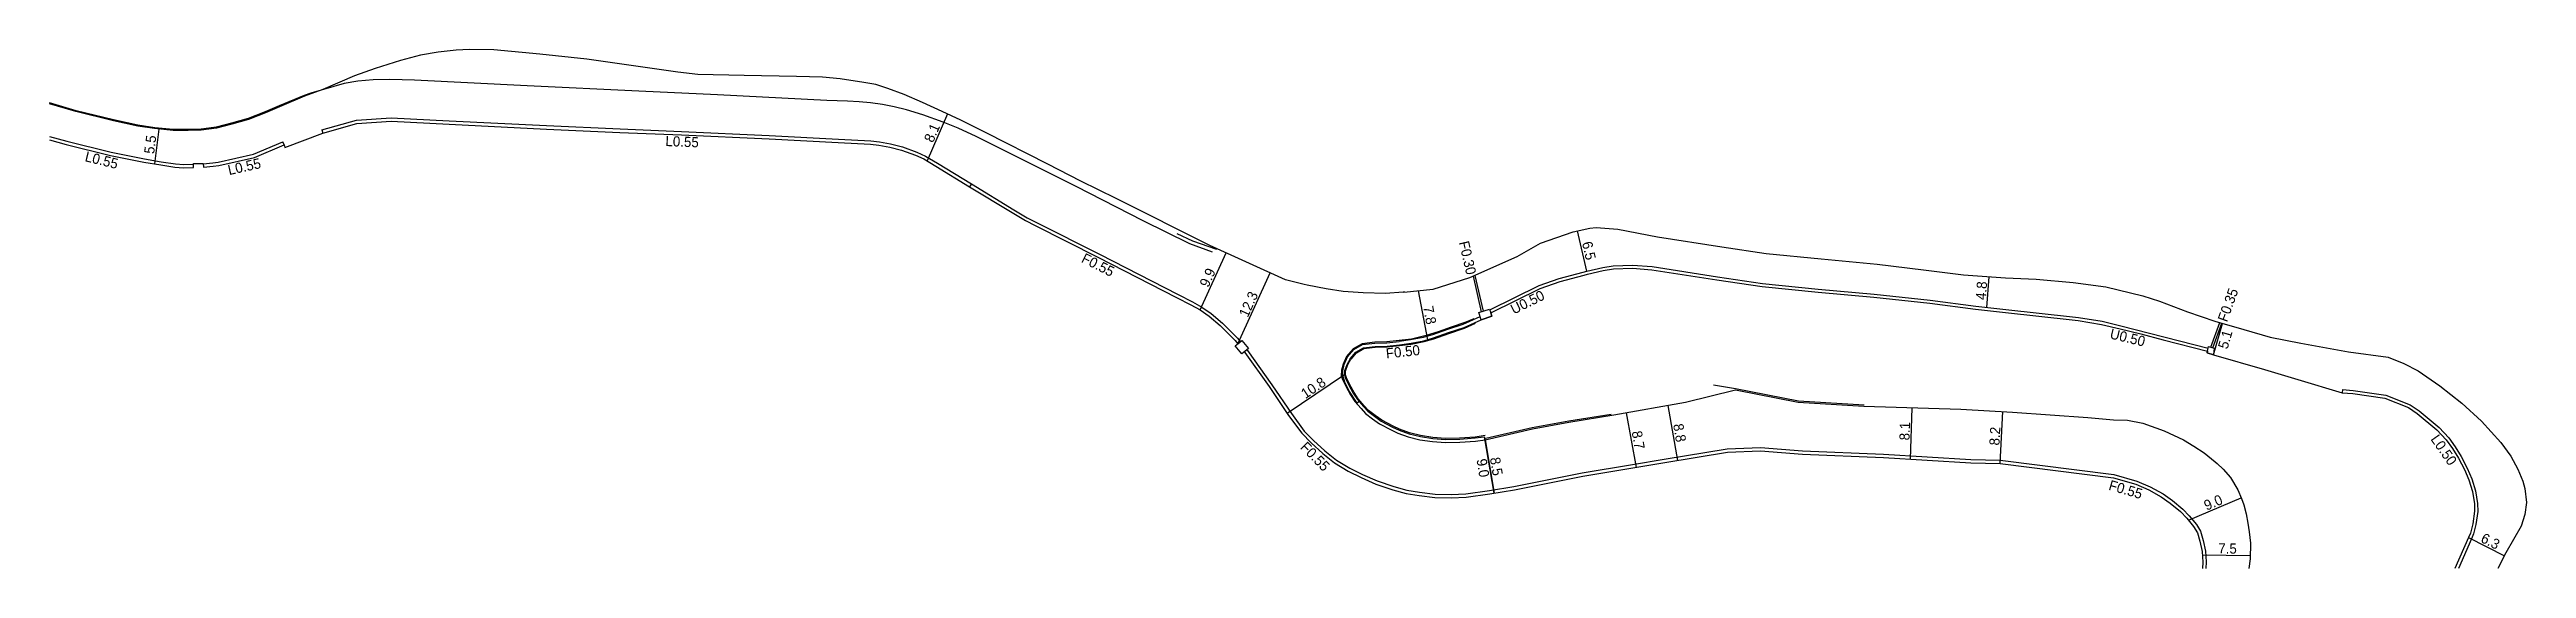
# Model space of a CAD drawing. Header units: metres. Extents: x -24000 to -20000, y -93000 to -89999.
# Drawn here: x -22400 to -22011, y -91800 to -91718.4 of the extents above; entities that cross this region are included whole.
import ezdxf

# ---------------------------------------------------------------- set-up
doc = ezdxf.new("R2010")
doc.units = ezdxf.units.M
doc.header["$LTSCALE"] = 2.5
for name, color, linetype in [('側溝・桝', 7, 'Continuous'), ('幅員', 7, 'Continuous'), ('歩道・分離帯・安全施設', 7, 'Continuous'), ('道路', 7, 'Continuous')]:
    doc.layers.add(name, color=color, linetype=linetype)
doc.styles.get("Standard").update_dxf_attribs({"font": ''})
doc.styles.get('Standard').set_extended_font_data('@MS PGothic')

msp = doc.modelspace()

# ---------------------------------------------------------------- texts
at = {"layer": '側溝・桝'}
for s, rotation, p in [('L0.55', 357.5602, (-22303.29, -91733.59)), ('L0.55', 346.2233, (-22394.55, -91735.96)), ('L0.55', 12.5857, (-22371.79, -91738.17)), ('F0.30', 282.9315, (-22178.64, -91748.73)), ('F0.55', 333.2, (-22238.07, -91751.78)), ('U0.50', 26.2447, (-22170.02, -91760.09)), ('F0.35', 70.2424, (-22057.99, -91761.36)), ('U0.50', 346.3096, (-22076.5, -91763.81)), ('F0.50', 6.0807, (-22190.01, -91767)), ('L0.50', 304.8394, (-22026.08, -91779.67)), ('F0.55', 314.4652, (-22203.66, -91781.04)), ('F0.55', 343.7067, (-22076.69, -91787.6))]:
    msp.add_text(s, height=1.6, rotation=rotation, dxfattribs=at).set_placement(p)
at = {"layer": '幅員'}
for s, rotation, p in [('5.5', 82.6693, (-22383.58, -91734.9)), ('8.1', 66.7301, (-22261.24, -91733.17)), ('6.5', 283.0906, (-22159.31, -91748.8)), ('9.9', 65.5151, (-22217.99, -91755.92)), ('12.3', 65.5151, (-22211.8, -91760.64)), ('4.8', 85.9129, (-22095.87, -91757.83)), ('7.8', 280.6565, (-22184.27, -91758.89)), ('5.1', 73.8239, (-22057.91, -91765.61)), ('10.8', 33.7841, (-22202.75, -91773.39)), ('8.7', 280.0936, (-22151.5, -91778.51)), ('8.8', 280.0936, (-22145, -91777.38)), ('8.1', 88.0884, (-22107.86, -91779.88)), ('8.2', 86.8654, (-22093.74, -91780.69)), ('9.0', 279.5508, (-22175.88, -91782.89)), ('8.5', 279.5508, (-22173.77, -91782.65)), ('9.0', 22.9202, (-22061.19, -91790.92)), ('6.3', 333.2768, (-22018.27, -91795.77)), ('7.5', 359.2003, (-22059.37, -91797.63))]:
    msp.add_text(s, height=1.6, rotation=rotation, dxfattribs=at).set_placement(p)

# ---------------------------------------------------------------- linework, layer by layer
at = {"layer": '側溝・桝'}
for points in [[(-22357.24, -91731.06), (-22351.81, -91729.51), (-22346.34, -91729.15), (-22337.21, -91729.61), (-22321.93, -91730.39), (-22310.39, -91730.91), (-22300.72, -91731.32), (-22286.96, -91731.95), (-22276.09, -91732.51), (-22271, -91732.78), (-22269.65, -91732.93), (-22267.91, -91733.24), (-22266.02, -91733.73), (-22263.76, -91734.56), (-22262.43, -91735.16), (-22260.51, -91736.29), (-22255.21, -91739.52)], [(-22400, -91732.07), (-22397.27, -91732.84), (-22390.3, -91734.55), (-22385.09, -91735.6), (-22382.46, -91736.05), (-22380.24, -91736.37), (-22378.93, -91736.47), (-22377.39, -91736.45)], [(-22375.86, -91736.4), (-22374.36, -91736.25), (-22373.5, -91736.11), (-22367.99, -91734.88), (-22363.36, -91732.94)], [(-22363.15, -91733.42), (-22363.36, -91732.94)], [(-22357.24, -91731.06), (-22357.07, -91731.56)], [(-22255.21, -91739.52), (-22255.49, -91739.98)], [(-22255.21, -91739.52), (-22248.54, -91743.61), (-22246.43, -91744.86), (-22244.97, -91745.63), (-22235.11, -91750.61), (-22222.75, -91756.94), (-22220.47, -91758.08), (-22219, -91758.9), (-22217.52, -91759.94), (-22215.76, -91761.41), (-22213.39, -91763.81), (-22212.96, -91764.35)], [(-22211.92, -91765.63), (-22211.85, -91765.72), (-22207.99, -91771.11), (-22204.95, -91775.64), (-22202.93, -91778.4), (-22201.47, -91779.89), (-22199.68, -91781.53), (-22197.87, -91782.95), (-22195.77, -91784.22), (-22193.78, -91785.23), (-22191.48, -91786.22), (-22188.87, -91787.11), (-22186.8, -91787.67), (-22184.82, -91787.99), (-22182.36, -91788.3), (-22179.86, -91788.35), (-22177.56, -91788.25), (-22173.85, -91787.73), (-22170.01, -91787.09), (-22159.26, -91784.96), (-22151.38, -91783.66)], [(-22039.84, -91771.88), (-22038.17, -91772.01), (-22033.05, -91772.75), (-22029.23, -91774.26), (-22027.79, -91775.24), (-22024.68, -91777.83), (-22023.15, -91779.46)], [(-22023.15, -91779.46), (-22022.17, -91780.87), (-22021.21, -91782.39), (-22020.25, -91784.24), (-22019.52, -91785.88), (-22018.94, -91787.78), (-22018.65, -91789.79), (-22018.59, -91791.03), (-22018.91, -91793.09), (-22019.26, -91794.57), (-22019.59, -91795.35), (-22021.64, -91800)], [(-22151.38, -91783.66), (-22146.37, -91782.84), (-22136.49, -91781.19), (-22131.24, -91780.99), (-22124.66, -91781.51), (-22111.93, -91782.02), (-22098.22, -91782.85), (-22093.6, -91782.97), (-22075.74, -91785.21), (-22072.14, -91786.26), (-22070.06, -91787.18), (-22068.04, -91788.28), (-22066.57, -91789.3), (-22064.92, -91790.68), (-22063.92, -91791.74), (-22062.8, -91793.08), (-22062.15, -91794.15), (-22061.73, -91795.59), (-22061.39, -91797.25), (-22061.25, -91798.97), (-22061.3, -91800)]]:
    msp.add_lwpolyline(points, dxfattribs=at)
at = {"layer": '側溝・桝', "flags": 128}
for points in [[(-22158.53, -91753.26), (-22156.05, -91752.68), (-22154.38, -91752.41), (-22151.38, -91752.3), (-22148.29, -91752.55), (-22138.02, -91754.16), (-22130.95, -91755.19), (-22122.18, -91756.07), (-22113.43, -91756.87), (-22104.62, -91757.82), (-22097.43, -91758.77), (-22091.81, -91759.37), (-22088.43, -91759.75), (-22081.3, -91760.52), (-22077.58, -91761.13), (-22074.65, -91761.84), (-22060.97, -91765.35)], [(-22173.8, -91759.33), (-22166.05, -91755.51), (-22162.87, -91754.42), (-22159.11, -91753.4), (-22158.53, -91753.26)], [(-22175.33, -91760.45), (-22178.04, -91761.64)], [(-22194.3, -91773.74), (-22194.62, -91774.01), (-22195.92, -91772.04), (-22196.54, -91770.69), (-22196.84, -91769.6), (-22196.84, -91768.91), (-22196.66, -91767.95), (-22196.14, -91766.75), (-22195.13, -91765.6), (-22193.77, -91764.81), (-22191.83, -91764.58), (-22189.95, -91764.53), (-22188.01, -91764.32)]]:
    msp.add_lwpolyline(points, dxfattribs=at)
at = {"layer": '側溝・桝', "ltscale": 0.5, "flags": 128}
for points in [[(-22176.39, -91754.04), (-22175.13, -91759.63)], [(-22176.12, -91753.92), (-22174.83, -91759.53)], [(-22177.99, -91761.62), (-22180.41, -91762.43), (-22182.78, -91763.28), (-22184.26, -91763.71), (-22186.23, -91764.08), (-22188.03, -91764.33)], [(-22060.53, -91765.2), (-22059.14, -91761.35)], [(-22060.2, -91765.3), (-22058.82, -91761.44)], [(-22039.84, -91771.88), (-22039.88, -91772.37)]]:
    msp.add_lwpolyline(points, dxfattribs=at)
for points in [[(-22173.62, -91759.8), (-22173.47, -91760.34), (-22175.13, -91760.9), (-22175.51, -91759.75), (-22173.84, -91759.22)], [(-22061.11, -91766.11), (-22061.07, -91765.86), (-22060.92, -91765.08), (-22060, -91765.36), (-22060.1, -91766.4)]]:
    msp.add_lwpolyline(points, close=True, dxfattribs=at)
at = {"layer": '側溝・桝'}
msp.add_lwpolyline([(-22212.72, -91764.16), (-22211.68, -91765.43), (-22212.72, -91766.28), (-22213.76, -91765)], close=True, dxfattribs=at)
at = {"layer": '幅員'}
for points in [[(-22258.97, -91728.53), (-22262.16, -91735.94)], [(-22382.82, -91730.92), (-22383.52, -91736.4)], [(-22185.01, -91756.33), (-22183.56, -91764.03)]]:
    msp.add_lwpolyline(points, dxfattribs=at)
at = {"layer": '幅員', "flags": 128}
for points in [[(-22158.53, -91753.26), (-22160, -91746.93)], [(-22219.28, -91759.35), (-22215.2, -91750.38)], [(-22213.37, -91764.69), (-22208.29, -91753.52)], [(-22095.7, -91758.95), (-22095.36, -91754.14)], [(-22060.1, -91766.4), (-22058.68, -91761.48)], [(-22196.61, -91769.58), (-22205.61, -91775.61)], [(-22150.76, -91784.1), (-22152.29, -91775.51)], [(-22144.25, -91783.02), (-22145.79, -91774.36)], [(-22107.71, -91782.81), (-22107.44, -91774.72)], [(-22093.64, -91783.5), (-22093.19, -91775.34)], [(-22174.64, -91779.28), (-22173.15, -91788.15)], [(-22174.51, -91779.77), (-22173.1, -91788.14)], [(-22064.06, -91792.4), (-22055.75, -91788.89)], [(-22020.05, -91795.15), (-22014.42, -91797.99)], [(-22061.87, -91797.84), (-22054.35, -91797.95)]]:
    msp.add_lwpolyline(points, dxfattribs=at)
at = {"layer": '歩道・分離帯・安全施設'}
for points in [[(-22358.98, -91725.27), (-22359.99, -91725.64), (-22363.94, -91727.28), (-22366.14, -91728.24), (-22368.79, -91729.26), (-22371.4, -91730.02), (-22373.81, -91730.62), (-22376.21, -91730.93), (-22378.23, -91731), (-22380.58, -91730.98), (-22383.47, -91730.71), (-22386.11, -91730.31), (-22389.94, -91729.48), (-22395.83, -91728.04), (-22400, -91726.82)], [(-22217.32, -91750.27), (-22220.92, -91748.94), (-22228.2, -91745.36), (-22238.77, -91739.95), (-22248.79, -91734.94), (-22254.46, -91732.09), (-22257.3, -91730.8), (-22259.66, -91729.82), (-22262.81, -91728.71), (-22265.39, -91727.92), (-22267.32, -91727.42), (-22269.15, -91727.04), (-22271.03, -91726.78), (-22272.83, -91726.63), (-22274.66, -91726.52), (-22277.93, -91726.41), (-22295.1, -91725.56), (-22307.46, -91724.96), (-22324.98, -91724.15), (-22342.67, -91723.24), (-22346.53, -91723.13), (-22349.17, -91723.19), (-22351.56, -91723.39), (-22353.72, -91723.78), (-22358.98, -91725.27)], [(-22188.03, -91764.18), (-22189.96, -91764.38), (-22191.84, -91764.43), (-22193.82, -91764.67), (-22195.23, -91765.48), (-22196.27, -91766.67), (-22196.8, -91767.9), (-22197.08, -91768.85), (-22197.12, -91769.65), (-22196.92, -91770.29), (-22196.35, -91771.44), (-22195.65, -91772.7), (-22194.97, -91773.73), (-22194.01, -91774.87), (-22193.29, -91775.63), (-22192.2, -91776.49), (-22191.08, -91777.26), (-22189.26, -91778.22), (-22188.21, -91778.71), (-22186.59, -91779.3), (-22184.78, -91779.76), (-22182.78, -91780.06), (-22180.75, -91780.21), (-22178.49, -91780.16), (-22176.03, -91779.98), (-22174.51, -91779.77)], [(-22176.31, -91760.75), (-22177.57, -91761.26), (-22179.83, -91762.07), (-22181.91, -91762.8), (-22183.78, -91763.39), (-22186.09, -91763.97), (-22188.03, -91764.18)], [(-22174.53, -91779.11), (-22176.1, -91779.33), (-22178.52, -91779.51), (-22180.73, -91779.56), (-22182.71, -91779.41), (-22184.65, -91779.11), (-22186.4, -91778.67), (-22187.96, -91778.1), (-22188.97, -91777.63), (-22190.74, -91776.7), (-22191.81, -91775.96), (-22192.84, -91775.14), (-22193.52, -91774.44), (-22194.44, -91773.33), (-22195.09, -91772.36), (-22195.77, -91771.13), (-22196.31, -91770.05), (-22196.46, -91769.56), (-22196.43, -91768.98), (-22196.07, -91767.94), (-22195.59, -91767.12)], [(-22115, -91774.32), (-22125.31, -91773.68), (-22135.17, -91771.74), (-22138.65, -91771.17)], [(-22154.7, -91775.78), (-22161.38, -91776.83), (-22167.12, -91777.9), (-22174.4, -91779.59)]]:
    msp.add_lwpolyline(points, dxfattribs=at)
at = {"layer": '歩道・分離帯・安全施設', "ltscale": 0.5, "flags": 128}
msp.add_lwpolyline([(-22216.67, -91749.87), (-22220.4, -91748.57), (-22222.86, -91747.39)], dxfattribs=at)
at = {"layer": '歩道・分離帯・安全施設', "flags": 128}
msp.add_lwpolyline([(-22195.58, -91767.1), (-22194.71, -91766.11), (-22193.56, -91765.44), (-22191.79, -91765.23), (-22189.91, -91765.18), (-22187.94, -91764.97), (-22186.12, -91764.72), (-22184.11, -91764.34), (-22182.58, -91763.9), (-22180.2, -91763.05), (-22177.78, -91762.24), (-22176.02, -91761.46)], dxfattribs=at)
at = {"layer": '道路'}
for points in [[(-22187.14, -91756.55), (-22187.38, -91756.57), (-22190.16, -91756.76), (-22193.68, -91756.68), (-22196.83, -91756.48), (-22199.47, -91756.04), (-22202.49, -91755.45), (-22202.96, -91755.35), (-22205.87, -91754.62), (-22217.75, -91749.21), (-22232.45, -91741.82), (-22238.03, -91739.11), (-22243.22, -91736.46), (-22252.91, -91731.53), (-22256.88, -91729.53), (-22259.79, -91728.14), (-22262.86, -91726.73), (-22265.75, -91725.51), (-22268.33, -91724.54), (-22270.23, -91723.94), (-22272.1, -91723.59), (-22275.82, -91723.01), (-22278.6, -91722.75), (-22282.66, -91722.68), (-22290.91, -91722.51), (-22298.18, -91722.33), (-22301.32, -91721.99), (-22315.6, -91719.95), (-22322.98, -91719.14), (-22330.23, -91718.49), (-22334.02, -91718.42), (-22336.13, -91718.51), (-22338.96, -91718.84), (-22341.74, -91719.32), (-22344.9, -91720.15), (-22348.83, -91721.38), (-22352.11, -91722.56), (-22357.05, -91724.73), (-22359.94, -91725.78), (-22363.88, -91727.42), (-22366.08, -91728.38)], [(-22366.09, -91728.38), (-22368.74, -91729.4), (-22371.36, -91730.16), (-22373.78, -91730.77), (-22376.2, -91731.08), (-22378.23, -91731.15), (-22380.59, -91731.13), (-22383.49, -91730.86), (-22386.14, -91730.46), (-22389.97, -91729.62), (-22395.87, -91728.19), (-22400, -91726.98)], [(-22400, -91732.62), (-22397.41, -91733.36), (-22390.41, -91735.07), (-22385.19, -91736.12), (-22382.54, -91736.57), (-22380.3, -91736.89), (-22378.94, -91737), (-22377.37, -91736.98), (-22377.4, -91736.35), (-22375.86, -91736.32), (-22375.81, -91736.93), (-22374.29, -91736.77), (-22373.4, -91736.63), (-22367.83, -91735.39), (-22363.15, -91733.42), (-22363.02, -91733.83), (-22357.07, -91731.56), (-22351.72, -91730.03), (-22346.34, -91729.69), (-22337.24, -91730.14), (-22321.96, -91730.92), (-22310.42, -91731.44), (-22300.75, -91731.85), (-22286.98, -91732.48), (-22276.12, -91733.04), (-22271.04, -91733.31), (-22269.73, -91733.45), (-22268.02, -91733.76), (-22266.17, -91734.23), (-22263.96, -91735.05), (-22262.67, -91735.63), (-22260.78, -91736.74), (-22255.49, -91739.98), (-22248.81, -91744.06), (-22246.69, -91745.32), (-22245.21, -91746.1), (-22235.35, -91751.08), (-22222.99, -91757.41), (-22220.72, -91758.55), (-22219.28, -91759.35), (-22217.84, -91760.36), (-22216.12, -91761.8), (-22213.79, -91764.17), (-22213.37, -91764.69), (-22212.72, -91764.16), (-22211.68, -91765.43), (-22212.33, -91765.96), (-22212.27, -91766.04), (-22208.42, -91771.41), (-22205.39, -91775.94), (-22203.33, -91778.74), (-22201.84, -91780.27), (-22200.02, -91781.93), (-22198.17, -91783.39), (-22196.02, -91784.69), (-22194.01, -91785.71), (-22191.67, -91786.72), (-22189.03, -91787.62), (-22186.91, -91788.19), (-22184.89, -91788.52), (-22182.4, -91788.83), (-22179.86, -91788.88), (-22177.51, -91788.77), (-22173.77, -91788.26), (-22169.91, -91787.61), (-22159.16, -91785.48), (-22146.28, -91783.36), (-22136.43, -91781.72), (-22131.25, -91781.52), (-22124.69, -91782.04), (-22111.96, -91782.55), (-22098.24, -91783.38), (-22093.64, -91783.5), (-22075.84, -91785.73), (-22072.32, -91786.76), (-22070.29, -91787.65), (-22068.32, -91788.73), (-22066.9, -91789.72), (-22065.28, -91791.06), (-22064.32, -91792.09), (-22063.23, -91793.39), (-22062.64, -91794.37), (-22062.24, -91795.72), (-22061.91, -91797.32), (-22061.78, -91798.98), (-22061.83, -91800)], [(-22187.28, -91756.56), (-22182.69, -91756.1), (-22176.91, -91754.28), (-22169.5, -91750.96), (-22165.82, -91748.87), (-22160.7, -91747.09), (-22158.06, -91746.48), (-22157.07, -91746.4), (-22153.65, -91746.68), (-22147.44, -91747.88), (-22137.31, -91749.46), (-22130.37, -91750.48), (-22121.73, -91751.34), (-22112.96, -91752.14), (-22105.66, -91753.05), (-22099.38, -91753.85), (-22092.77, -91754.32), (-22087.95, -91754.51), (-22082.13, -91755.05), (-22077.02, -91755.71), (-22071.2, -91757.15), (-22068.57, -91757.98), (-22064.17, -91759.67), (-22059.9, -91761.13), (-22055.36, -91762.44), (-22051.19, -91763.65), (-22046.38, -91764.59), (-22038.91, -91765.92), (-22032.7, -91766.8), (-22030.19, -91767.76), (-22027.95, -91768.93), (-22024.57, -91771.28), (-22021.1, -91773.99), (-22018, -91776.83), (-22014.98, -91780.17), (-22013.41, -91782.33), (-22012.3, -91784.39), (-22011.5, -91786.25), (-22011.21, -91787.42), (-22010.95, -91789.6), (-22011.2, -91791.52), (-22011.79, -91793.34), (-22014.2, -91797.55), (-22015.44, -91800)], [(-22071.51, -91763.13), (-22067.99, -91764.04), (-22061.07, -91765.86), (-22061.11, -91766.11), (-22060.1, -91766.4), (-22052.09, -91768.71), (-22046.87, -91770.29), (-22039.88, -91772.37)], [(-22195.72, -91767.04), (-22196.2, -91767.88), (-22196.58, -91768.95), (-22196.61, -91769.58), (-22196.45, -91770.1), (-22195.91, -91771.2), (-22195.22, -91772.43), (-22194.56, -91773.42), (-22193.63, -91774.53), (-22192.95, -91775.26), (-22191.9, -91776.08), (-22190.82, -91776.83), (-22189.04, -91777.76), (-22188.02, -91778.24), (-22186.44, -91778.82), (-22184.68, -91779.26), (-22182.73, -91779.56), (-22180.73, -91779.71), (-22178.51, -91779.66), (-22176.08, -91779.48), (-22174.64, -91779.28)], [(-22174.64, -91779.28), (-22174.51, -91779.77), (-22167.09, -91778.05), (-22161.36, -91776.98), (-22154.3, -91775.87), (-22143.02, -91773.86), (-22135.17, -91771.89), (-22125.33, -91773.83), (-22115.01, -91774.47), (-22099.8, -91774.98), (-22091.66, -91775.42), (-22079.85, -91776.25), (-22075.81, -91776.61), (-22073.6, -91776.7), (-22071.2, -91777.16), (-22067.84, -91778.34), (-22064.8, -91779.8), (-22063.22, -91780.75), (-22061.55, -91781.8), (-22059.84, -91783.24), (-22059.54, -91783.52), (-22058.6, -91784.39), (-22057.46, -91785.71), (-22056.28, -91787.63), (-22055.69, -91789.02), (-22055.37, -91789.98), (-22054.98, -91791.43), (-22054.73, -91792.86), (-22054.5, -91794.26), (-22054.32, -91796.02), (-22054.36, -91798.48), (-22054.58, -91800)], [(-22039.88, -91772.37), (-22038.23, -91772.51), (-22033.18, -91773.24), (-22029.46, -91774.7), (-22028.1, -91775.64), (-22025.02, -91778.2), (-22023.56, -91779.75)], [(-22023.56, -91779.75), (-22022.59, -91781.15), (-22021.64, -91782.64), (-22020.7, -91784.46), (-22019.99, -91786.06), (-22019.43, -91787.89), (-22019.14, -91789.84), (-22019.09, -91791), (-22019.4, -91792.99), (-22019.74, -91794.42), (-22020.05, -91795.15), (-22022.19, -91800)]]:
    msp.add_lwpolyline(points, dxfattribs=at)
at = {"layer": '道路', "flags": 128}
for points in [[(-22175.13, -91760.9), (-22173.47, -91760.34), (-22173.62, -91759.8), (-22165.86, -91755.97), (-22162.72, -91754.9), (-22158.98, -91753.88), (-22158.42, -91753.75)], [(-22158.42, -91753.75), (-22155.96, -91753.17), (-22154.33, -91752.91), (-22151.39, -91752.8), (-22148.35, -91753.05), (-22138.1, -91754.65), (-22131.01, -91755.69), (-22122.23, -91756.57), (-22113.48, -91757.37), (-22104.68, -91758.31), (-22097.49, -91759.26), (-22091.86, -91759.87), (-22088.49, -91760.25), (-22081.37, -91761.01), (-22077.68, -91761.62), (-22074.77, -91762.33), (-22071.51, -91763.13)], [(-22195.72, -91767.04), (-22195.71, -91767.02), (-22194.81, -91765.99), (-22193.61, -91765.3), (-22191.8, -91765.08), (-22189.92, -91765.03), (-22187.96, -91764.82), (-22186.15, -91764.57), (-22184.15, -91764.2), (-22182.62, -91763.76), (-22180.25, -91762.91), (-22177.83, -91762.1), (-22175.13, -91760.9)]]:
    msp.add_lwpolyline(points, dxfattribs=at)

msp.set_redraw_order([(e.dxf.handle, doc.entitydb.next_handle()) for e in msp.query("TEXT MTEXT ATTDEF DIMENSION ARC_DIMENSION")])  # texts and dimensions are drawn at this point

doc.saveas('drawing.dxf')
